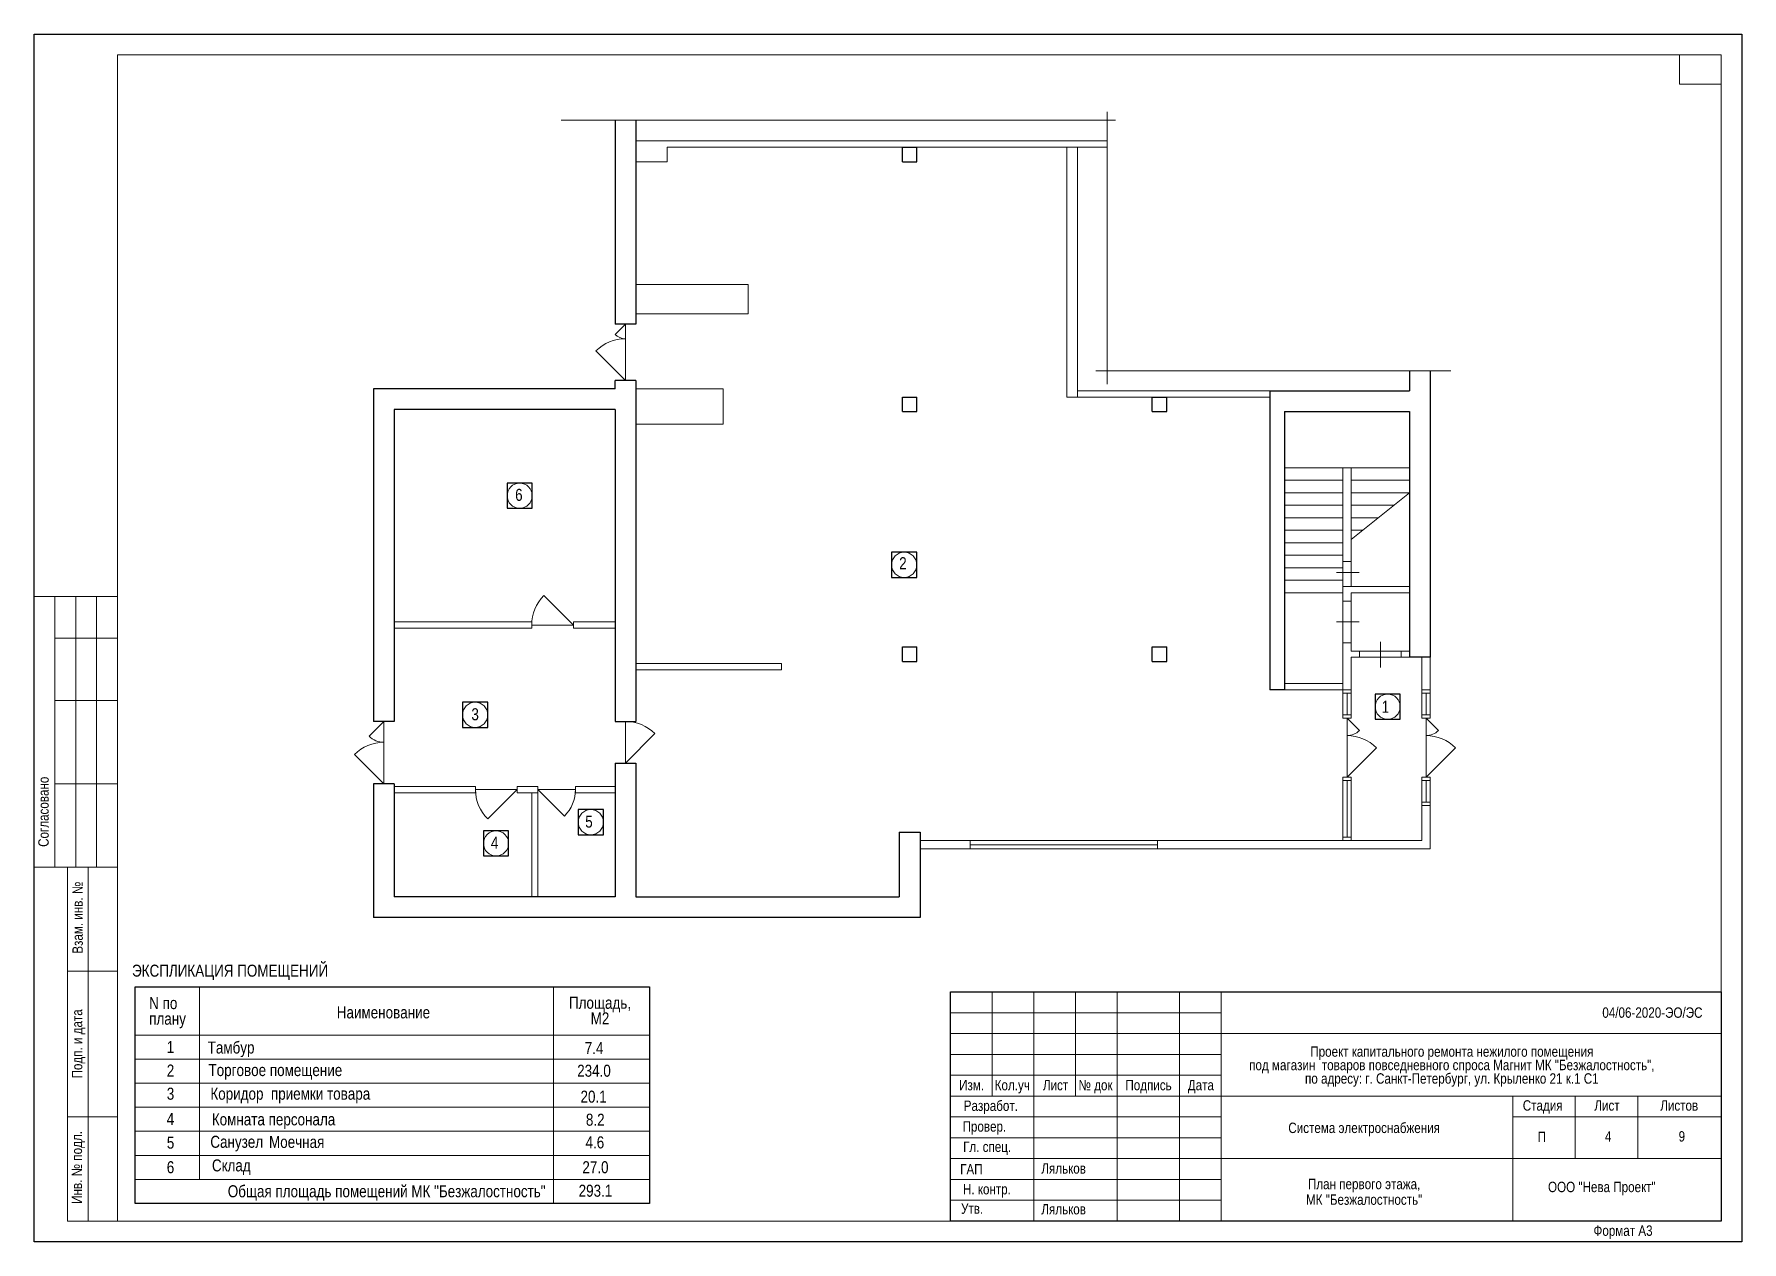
# Model space of a CAD drawing. Header units: metres. Extents: x -136 to 149, y -320 to -175.
# Drawn here: x -19.57 to 21.43, y -231.12 to -202.12 of the extents above; entities that cross this region are included whole.
import ezdxf
from ezdxf.enums import TextEntityAlignment as Align

# ---------------------------------------------------------------- set-up
doc = ezdxf.new("R2010")
doc.units = ezdxf.units.M
doc.header["$MEASUREMENT"] = 0
for name, color, linetype in [('YOLO_FRAME', 1, 'Continuous'), ('YOLO_STAMP', 1, 'Continuous'), ('YOLO_TABLE', 1, 'Continuous')]:
    doc.layers.add(name, color=color, linetype=linetype)
doc.styles.add('Style-Arial', font='arial.ttf')

msp = doc.modelspace()

# ---------------------------------------------------------------- texts
at = {"color": 7, "linetype": 'Continuous', "lineweight": 0, "style": 'Style-Arial', "width": 0.8}
for s, height, p in [('6', 0.28875, (-7.93058005, -213.04200098)), ('2', 0.28875, (1.28951862, -214.68401033)), ('3', 0.28875, (-8.98089232, -218.31164333)), ('1', 0.28875, (12.8736715, -218.13229033)), ('5', 0.28875, (-6.24804371, -220.88832754)), ('4', 0.28875, (-8.51415171, -221.39806979)), ('1', 0.28875, (-16.29470046, -226.30191525)), ('2', 0.28875, (-16.29470046, -226.86672144)), ('3', 0.28875, (-16.29470046, -227.42242675)), ('20.1', 0.28875, (-6.13696655, -227.49326311)), ('4', 0.28875, (-16.29522866, -228.02751904)), ('5', 0.28875, (-16.29382012, -228.59701767)), ('4.6', 0.28875, (-6.10651108, -228.59085288)), ('П', 0.25, (16.63079472, -228.48030386)), ('4', 0.25, (18.22280324, -228.46641218)), ('9', 0.25, (19.99072102, -228.46641218)), ('6', 0.28875, (-16.29470046, -229.18809854)), ('27.0', 0.28875, (-6.0920821, -229.18820148)), ('293.1', 0.28875, (-6.0920821, -229.75201474))]:
    msp.add_text(s, height=height, dxfattribs=at).set_placement(p, align=Align.TOP_CENTER)
for s, p in [('Согласовано', (-19.34413483, -220.79676103)), ('Взам. инв. №', (-18.5258507, -223.3398227)), ('Подп. и дата', (-18.53873713, -226.3696164)), ('Инв. № подл.', (-18.54320175, -229.3375342))]:
    msp.add_text(s, height=0.25, rotation=90, dxfattribs=at).set_placement(p, align=Align.MIDDLE_CENTER)
at = {"color": 7, "lineweight": 13, "style": 'Style-Arial', "width": 0.8}
msp.add_text('ЭКСПЛИКАЦИЯ ПОМЕЩЕНИЙ ', height=0.28875, dxfattribs=at).set_placement((-14.81993584, -224.61234656), align=Align.MIDDLE_CENTER)
at = {"color": 7, "linetype": 'Continuous', "lineweight": 13, "style": 'Style-Arial', "width": 0.8}
msp.add_text('04/06-2020-ЭО/ЭС', height=0.25, dxfattribs=at).set_placement((19.2843447, -225.49408918), align=Align.TOP_CENTER)
at = {"color": 7, "linetype": 'Continuous', "lineweight": 0, "style": 'Style-Arial', "width": 0.8}
for s, p in [('Тамбур', (-15.40237616, -226.3132443)), ('Торговое помещение ', (-15.38280549, -226.85535873)), ('Санузел', (-15.33863811, -228.5772026))]:
    msp.add_text(s, height=0.28875, dxfattribs=at).set_placement(p, align=Align.TOP_LEFT)
at = {"color": 7, "linetype": 'Continuous', "lineweight": 13, "style": 'Style-Arial', "width": 0.8}
for s, height, p in [('7.4', 0.28875, (-6.34969213, -226.32845113)), ('234.0', 0.28875, (-6.53119211, -226.87028274)), ('8.2', 0.28875, (-6.32155562, -228.04736291)), ('Общая площадь помещений МК "Безжалостность"', 0.28875, (-14.91972033, -229.76495368)), ('ООО "Нева Проект"', 0.25, (16.7781754, -229.68081817))]:
    msp.add_text(s, height=height, dxfattribs=at).set_placement(p, align=Align.TOP_LEFT)
at = {"color": 7, "linetype": 'Continuous', "lineweight": 0, "style": 'Style-Arial', "width": 0.8}
for s, p in [('Изм.', (2.9385182, -227.3591729)), ('Кол.уч', (3.91583834, -227.3591729)), ('Лист', (4.95423602, -227.3591729)), ('№ док', (5.91313732, -227.3591729)), ('Подпись', (7.18713664, -227.3591729)), ('Дата', (8.44261376, -227.3591729)), ('Разработ.', (3.40041639, -227.85513521)), ('Стадия', (16.64991512, -227.8491729)), ('Лист', (18.19423602, -227.8491729)), ('Листов', (19.92772707, -227.8491729)), ('Провер.', (3.24577923, -228.35286628)), ('Гл. спец.', (3.3120523, -228.84009608)), ('ГАП', (2.93266387, -229.38159955)), ('Н. контр.', (3.3069514, -229.8591729)), ('Утв.', (2.95100362, -230.3259828)), ('Формат А3', (18.57883146, -230.85495375))]:
    msp.add_text(s, height=0.25, dxfattribs=at).set_placement(p, align=Align.MIDDLE_CENTER)
at = {"color": 7, "lineweight": 13, "style": 'Style-Arial', "width": 0.8}
for p in [(4.61365062, -229.23601982), (4.61365062, -230.21527631)]:
    msp.add_text('Ляльков', height=0.25, dxfattribs=at).set_placement(p, align=Align.TOP_LEFT)
at = {"color": 7, "linetype": 'Continuous', "lineweight": 13, "style": 'Style-Arial'}
for s, insert, char_height, attachment_point, line_spacing_factor in [('\\H1x;\\W0.8;N по \\Pплану', (-16.80687613, -225.62237075), 0.28875, 4, 0.776524), ('\\H1x;\\W0.8;Наименование', (-12.30266264, -225.61562968), 0.28875, 4, 0.6), ('\\H1x;\\W0.8;Проект капитального ремонта нежилого помещения \\Pпод магазин  товаров повседневного спроса Магнит МК "Безжалостность",\\Pпо адресу: г. Санкт-Петербург, ул. Крыленко 21 к.1 С1', (14.46859729, -226.42896699), 0.25, 2, 0.776524)]:
    msp.add_mtext(s, dxfattribs=dict(at, insert=insert, char_height=char_height, attachment_point=attachment_point, line_spacing_factor=line_spacing_factor))
at = {"color": 7, "linetype": 'Continuous', "lineweight": 0, "style": 'Style-Arial'}
for s, insert, char_height, attachment_point, line_spacing_factor in [('\\H1x;\\W0.8;Площадь,\\PМ2', (-5.98313819, -225.23940606), 0.28875, 2, 0.776524), ('\\H1x;\\W0.8;Коридор  приемки товара', (-13.41819605, -227.42238743), 0.28875, 2, 0.6), ('\\H1x;\\W0.8;Комната персонала ', (-15.30279926, -228.03890343), 0.28875, 1, 0.6), ('{\\W0.8;Система электроснабжения}', (12.36298758, -228.42409425), 0.25, 5, 0.9), ('\\H1.000000x;\\W0.800000;Моечная ', (-13.92950551, -228.58059996), 0.28875, 1, 0.60241), ('\\H1.000000x;\\W0.800000;Склад ', (-15.29979166, -229.14375144), 0.28875, 1, 0.60241), ('\\H1x;\\W0.8;План первого этажа,\\PМК "Безжалостность"', (12.36298758, -229.92409425), 0.25, 5, 0.9)]:
    msp.add_mtext(s, dxfattribs=dict(at, insert=insert, char_height=char_height, attachment_point=attachment_point, line_spacing_factor=line_spacing_factor))

# ---------------------------------------------------------------- linework, layer by layer
at = {"color": 7, "linetype": 'Continuous', "lineweight": 0}
for p, q in [((-19.56852963, -202.1241829), (21.43147037, -202.1241829)), ((-19.56852963, -231.1241829), (-19.56852963, -202.1241829)), ((21.43147037, -202.1241829), (21.43147037, -231.1241829)), ((6.19271287, -203.98661051), (6.19271287, -210.53002636)), ((6.39190748, -204.18770915), (-6.91639216, -204.18770915)), ((-5.37279889, -209.08812244), (-5.62028627, -209.33560981)), ((-5.37279889, -209.08812244), (-5.37279889, -210.43812244)), ((-6.07990567, -209.73101566), (-5.37279889, -210.43812244)), ((14.44362475, -210.20526558), (5.92052371, -210.20526558)), ((10.45220111, -212.53812244), (13.45220111, -212.53812244)), ((10.45220111, -212.83812244), (11.85220111, -212.83812244)), ((10.45220111, -213.13812244), (11.85220111, -213.13812244)), ((12.05220111, -212.83812244), (13.45220111, -212.83812244)), ((13.45220111, -213.13812244), (12.05220111, -214.25589336)), ((12.05220111, -213.13812244), (13.45220111, -213.13812244)), ((10.45220111, -213.43812244), (11.85220111, -213.43812244)), ((12.05220111, -213.43812244), (13.07645328, -213.43812244)), ((10.45220111, -213.73812244), (11.85220111, -213.73812244)), ((12.05220111, -213.73812244), (12.70070544, -213.73812244)), ((10.45220111, -214.03812244), (11.85220111, -214.03812244)), ((10.45220111, -214.33812244), (11.85220111, -214.33812244)), ((12.05220111, -214.03812244), (12.32495761, -214.03812244)), ((10.45220111, -214.63812244), (11.85220111, -214.63812244)), ((11.85220111, -214.78812244), (11.85220111, -215.38812244)), ((12.05220111, -214.78812244), (12.05220111, -215.38812244)), ((10.45220111, -214.93812244), (11.85220111, -214.93812244)), ((10.45220111, -215.23812244), (11.85220111, -215.23812244)), ((11.69971906, -215.05484075), (12.24346902, -215.05484075)), ((-6.62279889, -216.31312244), (-7.32990567, -215.60601566)), ((10.45220111, -215.53812244), (11.85220111, -215.53812244)), ((11.85220111, -216.73812244), (11.85220111, -215.73812244)), ((12.05220111, -215.73812244), (12.05220111, -216.73812244)), ((-7.62279889, -216.31312244), (-6.62279889, -216.31312244)), ((11.69971906, -216.23812244), (12.24346902, -216.23812244)), ((12.75220111, -216.71443413), (12.75220111, -217.32939035)), ((12.25220111, -216.93812244), (13.25220111, -216.93812244)), ((12.25220111, -217.08812244), (13.25220111, -217.08812244)), ((11.85220111, -217.94812244), (11.85220111, -218.46812244)), ((11.95220111, -217.94812244), (11.95220111, -218.46812244)), ((12.05220111, -217.94812244), (12.05220111, -218.46812244)), ((13.75220111, -217.94812244), (13.75220111, -218.46812244)), ((13.85220111, -217.94812244), (13.85220111, -218.46812244)), ((13.95220111, -217.94812244), (13.95220111, -218.46812244)), ((-11.17279889, -218.62812244), (-11.52635228, -218.98167583)), ((-11.17279889, -218.62812244), (-11.17279889, -220.12812244)), ((-5.37279889, -218.62812244), (-5.37279889, -219.62812244)), ((-5.37279889, -219.62812244), (-4.66569211, -218.92101566)), ((11.95220111, -218.54812244), (11.95220111, -219.96812244)), ((11.95220111, -218.54812244), (12.24918595, -218.84510729)), ((13.85220111, -218.54812244), (13.85220111, -219.96812244)), ((13.85220111, -218.54812244), (14.14918595, -218.84510729)), ((12.65930789, -219.26101566), (11.95220111, -219.96812244)), ((14.55930789, -219.26101566), (13.85220111, -219.96812244)), ((-11.87990567, -219.42101566), (-11.17279889, -220.12812244)), ((11.85220111, -220.04812244), (11.85220111, -221.48812244)), ((11.95220111, -220.04812244), (11.95220111, -221.40812244)), ((12.05220111, -220.04812244), (12.05220111, -221.48812244)), ((13.75220111, -220.04812244), (13.75220111, -220.56812244)), ((13.85220111, -220.56812244), (13.85220111, -220.04812244)), ((13.95220111, -220.56812244), (13.95220111, -220.04812244)), ((-7.97279889, -220.26312244), (-8.97279889, -220.26312244)), ((-7.97279889, -220.26312244), (-8.67990567, -220.97022922)), ((-6.57279889, -220.26312244), (-7.47279889, -220.26312244)), ((-7.47279889, -220.26312244), (-6.83640279, -220.89951854)), ((7.40220111, -221.48812244), (2.90220111, -221.48812244)), ((2.90220111, -221.58812244), (7.40220111, -221.58812244)), ((7.40220111, -221.68812244), (2.90220111, -221.68812244)), ((2.43147037, -225.6241829), (8.93147037, -225.6241829)), ((2.43147037, -226.1241829), (8.93147037, -226.1241829)), ((2.43147037, -226.6241829), (8.93147037, -226.6241829)), ((-17.14639491, -226.73704818), (-4.79257705, -226.73704818)), ((-17.14639491, -227.31454818), (-4.79257705, -227.31454818)), ((-17.14639491, -227.89204818), (-4.79257705, -227.89204818)), ((2.43147037, -228.1241829), (8.93147037, -228.1241829)), ((-17.14639491, -228.46954818), (-4.79257705, -228.46954818)), ((2.43147037, -228.6241829), (8.93147037, -228.6241829)), ((-17.14639491, -229.04704818), (-4.79257705, -229.04704818)), ((2.43147037, -229.1241829), (8.93147037, -229.1241829)), ((-17.14639491, -229.62454818), (-4.79257705, -229.62454818)), ((2.43147037, -229.6241829), (8.93147037, -229.6241829)), ((2.43147037, -230.1241829), (8.93147037, -230.1241829)), ((21.43147037, -231.1241829), (-19.56852963, -231.1241829))]:
    msp.add_line(p, q, dxfattribs=at)
at = {"color": 7, "linetype": 'Continuous', "lineweight": 13}
for p, q in [((-17.56852963, -202.6241829), (20.93147037, -202.6241829)), ((-17.56852963, -202.6241829), (-17.56852963, -230.6241829)), ((19.93147037, -202.6241829), (19.93147037, -203.3241829)), ((20.93147037, -202.6241829), (20.93147037, -230.6241829)), ((19.93147037, -203.3241829), (20.93147037, -203.3241829)), ((-5.12279889, -204.68812244), (6.19271287, -204.68812244)), ((-4.37279889, -204.83812244), (6.19271287, -204.83812244)), ((-4.37279889, -204.83812244), (-4.37279889, -205.18812244)), ((5.22720111, -204.83812244), (5.22720111, -210.83812244)), ((5.47720111, -204.83812244), (5.47720111, -210.83812244)), ((-4.37279889, -205.18812244), (-5.12279889, -205.18812244)), ((-2.42279889, -208.13812244), (-5.12279889, -208.13812244)), ((-2.42279889, -208.13812244), (-2.42279889, -208.83812244)), ((-2.42279889, -208.83812244), (-5.12279889, -208.83812244)), ((-3.02279889, -210.63812244), (-5.12279889, -210.63812244)), ((-3.02279889, -210.63812244), (-3.02279889, -211.48812244)), ((10.10220111, -210.68812244), (5.47720111, -210.68812244)), ((10.10220111, -210.83812244), (5.22720111, -210.83812244)), ((-3.02279889, -211.48812244), (-5.12279889, -211.48812244)), ((11.85220111, -214.78812244), (11.85220111, -212.53812244)), ((12.05220111, -214.78812244), (12.05220111, -212.53812244)), ((11.85220111, -214.78812244), (12.05220111, -214.78812244)), ((-19.56852963, -215.6241829), (-17.56852963, -215.6241829)), ((-19.56852963, -215.6241829), (-19.56852963, -222.1241829)), ((-19.06852963, -215.6241829), (-19.06852963, -222.1241829)), ((-18.56852963, -215.6241829), (-18.56852963, -222.1241829)), ((-18.06852963, -215.6241829), (-18.06852963, -222.1241829)), ((11.85220111, -215.73812244), (11.85220111, -215.38812244)), ((11.85220111, -215.38812244), (13.45220111, -215.38812244)), ((12.05220111, -215.73812244), (12.05220111, -215.53812244)), ((12.05220111, -215.53812244), (13.45220111, -215.53812244)), ((11.85220111, -215.73812244), (12.05220111, -215.73812244)), ((-10.92279889, -216.23812244), (-7.62279889, -216.23812244)), ((-10.92279889, -216.38812244), (-7.62279889, -216.38812244)), ((-7.62279889, -216.23812244), (-7.62279889, -216.38812244)), ((-6.62279889, -216.23812244), (-6.62279889, -216.38812244)), ((-6.62279889, -216.23812244), (-5.62279889, -216.23812244)), ((-6.62279889, -216.38812244), (-5.62279889, -216.38812244)), ((-19.06852963, -216.6241829), (-17.56852963, -216.6241829)), ((11.85220111, -216.73812244), (12.05220111, -216.73812244)), ((12.05220111, -216.93812244), (12.05220111, -216.73812244)), ((-1.62279889, -217.23812244), (-5.12279889, -217.23812244)), ((-1.62279889, -217.23812244), (-1.62279889, -217.38812244)), ((12.05220111, -216.93812244), (12.25220111, -216.93812244)), ((12.05220111, -217.08812244), (12.25220111, -217.08812244)), ((12.25220111, -217.08812244), (12.25220111, -216.93812244)), ((13.25220111, -217.08812244), (13.25220111, -216.93812244)), ((13.25220111, -216.93812244), (13.45220111, -216.93812244)), ((13.25220111, -217.08812244), (13.45220111, -217.08812244)), ((-1.62279889, -217.38812244), (-5.12279889, -217.38812244)), ((10.45220111, -217.71812244), (11.85220111, -217.71812244)), ((10.45220111, -217.86812244), (12.05220111, -217.86812244)), ((-19.06852963, -218.1241829), (-17.56852963, -218.1241829)), ((-19.06852963, -220.1241829), (-17.56852963, -220.1241829)), ((-10.92279889, -220.18812244), (-8.97279889, -220.18812244)), ((-10.92279889, -220.33812244), (-8.97279889, -220.33812244)), ((-8.97279889, -220.18812244), (-8.97279889, -220.33812244)), ((-7.97279889, -220.18812244), (-7.97279889, -220.33812244)), ((-7.97279889, -220.18812244), (-7.47279889, -220.18812244)), ((-7.97279889, -220.33812244), (-7.47279889, -220.33812244)), ((-7.62279889, -220.33812244), (-7.62279889, -222.83812244)), ((-7.47279889, -220.18812244), (-7.47279889, -222.83812244)), ((-6.57279889, -220.18812244), (-6.57279889, -220.33812244)), ((-6.57279889, -220.18812244), (-5.62279889, -220.18812244)), ((-6.57279889, -220.33812244), (-5.62279889, -220.33812244)), ((13.75220111, -220.56812244), (13.75220111, -221.48812244)), ((13.95220111, -220.56812244), (13.95220111, -221.68812244)), ((1.70220111, -221.48812244), (2.90220111, -221.48812244)), ((1.70220111, -221.68812244), (2.90220111, -221.68812244)), ((2.90220111, -221.48812244), (2.90220111, -221.68812244)), ((7.40220111, -221.48812244), (7.40220111, -221.68812244)), ((7.40220111, -221.48812244), (13.75220111, -221.48812244)), ((7.40220111, -221.68812244), (13.95220111, -221.68812244)), ((-19.56852963, -222.1241829), (-17.56852963, -222.1241829)), ((-18.26852963, -230.6241829), (-18.26852963, -222.1241829)), ((-18.76852963, -224.6241829), (-17.56852963, -224.6241829)), ((-17.14639491, -225.00454818), (-4.79257705, -225.00454818)), ((-17.14639491, -225.00454818), (-17.14639491, -230.20204818)), ((-15.59969529, -225.00454818), (-15.59969529, -229.62454818)), ((-7.10257705, -225.00454818), (-7.10257705, -230.20204818)), ((-4.79257705, -225.00454818), (-4.79257705, -230.20204818)), ((2.43147037, -225.1241829), (20.93147037, -225.1241829)), ((2.43147037, -225.1241829), (2.43147037, -230.6241829)), ((3.43147037, -225.1241829), (3.43147037, -227.6241829)), ((4.43147037, -225.1241829), (4.43147037, -230.6241829)), ((5.43147037, -225.1241829), (5.43147037, -227.6241829)), ((6.43147037, -225.1241829), (6.43147037, -230.6241829)), ((7.93147037, -225.1241829), (7.93147037, -230.6241829)), ((8.93147037, -225.1241829), (8.93147037, -230.6241829)), ((-17.14639491, -226.15954818), (-4.79257705, -226.15954818)), ((8.93147037, -226.1241829), (20.93147037, -226.1241829)), ((2.43147037, -227.1241829), (8.93147037, -227.1241829)), ((2.43147037, -227.6241829), (20.93147037, -227.6241829)), ((-18.76852963, -228.1241829), (-17.56852963, -228.1241829)), ((15.93147037, -228.1241829), (20.93147037, -228.1241829)), ((8.93147037, -229.1241829), (20.93147037, -229.1241829)), ((-17.14639491, -230.20204818), (-4.79257705, -230.20204818)), ((-18.00746369, -230.6241829), (20.93147037, -230.6241829))]:
    msp.add_line(p, q, dxfattribs=at)
at = {"color": 7, "linetype": 'Continuous', "lineweight": 30}
for p, q in [((-5.62279889, -204.18770915), (-5.62279889, -209.08812244)), ((-5.12279889, -204.18770915), (-5.12279889, -209.08812244)), ((1.27720111, -204.83812244), (1.62720111, -204.83812244)), ((1.27720111, -205.18812244), (1.27720111, -204.83812244)), ((1.62720111, -205.18812244), (1.62720111, -204.83812244)), ((1.27720111, -205.18812244), (1.62720111, -205.18812244)), ((-5.12279889, -209.08812244), (-5.62279889, -209.08812244)), ((13.45220111, -210.20526558), (13.45220111, -210.68812244)), ((13.95220111, -210.20526558), (13.95220111, -217.08812244)), ((-5.62279889, -210.63812244), (-11.42279889, -210.63812244)), ((-11.42279889, -210.63812244), (-11.42279889, -218.62812244)), ((-5.12279889, -210.43812244), (-5.62279889, -210.43812244)), ((-5.62279889, -210.63812244), (-5.62279889, -210.43812244)), ((-5.12279889, -210.43812244), (-5.12279889, -218.62812244)), ((10.10220111, -210.68812244), (10.10220111, -217.86812244)), ((10.10220111, -210.68812244), (13.45220111, -210.68812244)), ((-10.92279889, -211.13812244), (-10.92279889, -218.62812244)), ((-5.62279889, -211.13812244), (-10.92279889, -211.13812244)), ((-5.62279889, -211.13812244), (-5.62279889, -218.62812244)), ((1.27720111, -210.83812244), (1.62720111, -210.83812244)), ((1.27720111, -211.18812244), (1.27720111, -210.83812244)), ((1.62720111, -211.18812244), (1.62720111, -210.83812244)), ((7.27720111, -210.83812244), (7.62720111, -210.83812244)), ((7.27720111, -211.18812244), (7.27720111, -210.83812244)), ((7.62720111, -211.18812244), (7.62720111, -210.83812244)), ((1.27720111, -211.18812244), (1.62720111, -211.18812244)), ((7.27720111, -211.18812244), (7.62720111, -211.18812244)), ((10.45220111, -211.18812244), (10.45220111, -217.86812244)), ((10.45220111, -211.18812244), (13.45220111, -211.18812244)), ((13.45220111, -211.18812244), (13.45220111, -217.08812244)), ((1.27720111, -216.83812244), (1.62720111, -216.83812244)), ((1.27720111, -217.18812244), (1.27720111, -216.83812244)), ((1.62720111, -217.18812244), (1.62720111, -216.83812244)), ((7.27720111, -216.83812244), (7.62720111, -216.83812244)), ((7.27720111, -217.18812244), (7.27720111, -216.83812244)), ((7.62720111, -217.18812244), (7.62720111, -216.83812244)), ((1.27720111, -217.18812244), (1.62720111, -217.18812244)), ((7.27720111, -217.18812244), (7.62720111, -217.18812244)), ((13.95220111, -217.08812244), (13.45220111, -217.08812244)), ((10.45220111, -217.86812244), (10.10220111, -217.86812244)), ((-10.92279889, -218.62812244), (-11.42279889, -218.62812244)), ((-5.62279889, -218.62812244), (-5.12279889, -218.62812244)), ((-5.62279889, -219.62812244), (-5.12279889, -219.62812244)), ((-5.62279889, -219.62812244), (-5.62279889, -222.83812244)), ((-5.12279889, -219.62812244), (-5.12279889, -222.83812244)), ((-10.92279889, -220.12812244), (-11.42279889, -220.12812244)), ((-11.42279889, -220.12812244), (-11.42279889, -223.33812244)), ((-10.92279889, -220.12812244), (-10.92279889, -222.83812244)), ((1.20220111, -221.28812244), (1.20220111, -222.83812244)), ((1.20220111, -221.28812244), (1.70220111, -221.28812244)), ((1.70220111, -221.28812244), (1.70220111, -223.33812244)), ((-5.62279889, -222.83812244), (-10.92279889, -222.83812244)), ((-5.12279889, -222.83812244), (1.20220111, -222.83812244)), ((1.70220111, -223.33812244), (-11.42279889, -223.33812244))]:
    msp.add_line(p, q, dxfattribs=at)
at = {"color": 7, "linetype": 'Continuous', "lineweight": 13, "flags": 128}
for points in [[(12.05220111, -217.08812244), (12.05220111, -217.94812244), (11.85220111, -217.94812244), (11.85220111, -216.73812244)], [(13.95220111, -217.08812244), (13.95220111, -217.94812244), (13.75220111, -217.94812244), (13.75220111, -217.08812244)], [(13.75220111, -217.86812244), (13.95220111, -217.86812244)], [(13.95220111, -220.56812244), (13.75220111, -220.56812244)], [(13.75220111, -220.64812244), (13.95220111, -220.64812244)], [(11.85220111, -221.48812244), (11.85220111, -221.40812244), (11.85220111, -221.40812244), (12.05220111, -221.40812244), (12.05220111, -221.48812244)], [(-17.56852963, -230.6241829), (-18.76852963, -230.6241829), (-18.76852963, -222.1241829)], [(15.93147037, -227.6241829), (15.93147037, -230.6241829)], [(17.43147037, -227.6241829), (17.43147037, -229.1241829)], [(18.93147037, -227.6241829), (18.93147037, -229.1241829)]]:
    msp.add_lwpolyline(points, dxfattribs=at)
for points in [[(11.85220111, -218.46812244), (12.05220111, -218.46812244), (12.05220111, -218.54812244), (11.85220111, -218.54812244), (11.85220111, -218.46812244)], [(13.75220111, -218.46812244), (13.95220111, -218.46812244), (13.95220111, -218.54812244), (13.75220111, -218.54812244), (13.75220111, -218.46812244)], [(11.85220111, -219.96812244), (12.05220111, -219.96812244), (12.05220111, -220.04812244), (11.85220111, -220.04812244), (11.85220111, -219.96812244)], [(13.75220111, -219.96812244), (13.95220111, -219.96812244), (13.95220111, -220.04812244), (13.75220111, -220.04812244), (13.75220111, -219.96812244)]]:
    msp.add_lwpolyline(points, close=True, dxfattribs=at)
at = {"color": 7, "linetype": 'Continuous', "lineweight": 13}
for centre in [(-7.91150839, -213.20756422), (1.32009296, -214.86760261), (12.92842729, -218.27432301), (-8.98147423, -218.4684067), (-6.20429167, -221.04576814), (-8.47816603, -221.55610473)]:
    msp.add_circle(centre, 0.30215027, dxfattribs=at)
at = {"color": 7, "linetype": 'Continuous', "lineweight": 0}
for centre, radius, start, end in [((-5.37279889, -210.43812244), 1, 90, 135), ((-5.37279889, -209.08812244), 0.35, 225, 270), ((-6.62279889, -216.31312244), 1, 135, 180), ((-5.37279889, -219.62812244), 1, 45, 90), ((11.95220111, -218.54812244), 0.42, 270, 315), ((13.85220111, -218.54812244), 0.42, 270, 315), ((-11.17279889, -220.12812244), 1, 90, 135), ((-11.17279889, -218.62812244), 0.5, 225, 270), ((11.95220111, -219.96812244), 1, 45, 90), ((13.85220111, -219.96812244), 1, 45, 90), ((-7.97279889, -220.26312244), 1, 180, 225), ((-7.47279889, -220.26312244), 0.9, 315, 0)]:
    msp.add_arc(centre, radius, start, end, dxfattribs=at)
at = {"layer": 'YOLO_FRAME'}
msp.add_lwpolyline([(-19.56852963, -202.1241829), (21.43147037, -202.1241829), (21.43147037, -231.1241829), (-19.56852963, -231.1241829)], close=True, dxfattribs=at)
at = {"layer": 'YOLO_STAMP'}
msp.add_lwpolyline([(2.43147037, -225.1241829), (20.93147037, -225.1241829), (20.93147037, -230.6241829), (2.43147037, -230.6241829)], close=True, dxfattribs=at)
at = {"layer": 'YOLO_TABLE'}
for points in [[(-8.21365866, -213.50971449), (-7.60935812, -213.50971449), (-7.60935812, -212.90541395), (-8.21365866, -212.90541395)], [(1.01794269, -215.16975288), (1.62224323, -215.16975288), (1.62224323, -214.56545234), (1.01794269, -214.56545234)], [(12.62627702, -218.57647328), (13.23057756, -218.57647328), (13.23057756, -217.97217274), (12.62627702, -217.97217274)], [(-9.2836245, -218.77055697), (-8.67932396, -218.77055697), (-8.67932396, -218.16625644), (-9.2836245, -218.16625644)], [(-6.50644194, -221.34791841), (-5.9021414, -221.34791841), (-5.9021414, -220.74361787), (-6.50644194, -220.74361787)], [(-8.7803163, -221.858255), (-8.17601576, -221.858255), (-8.17601576, -221.25395446), (-8.7803163, -221.25395446)], [(-17.14639491, -225.00454818), (-4.79257705, -225.00454818), (-4.79257705, -230.20204818), (-17.14639491, -230.20204818)]]:
    msp.add_lwpolyline(points, close=True, dxfattribs=at)

msp.set_redraw_order([(e.dxf.handle, doc.entitydb.next_handle()) for e in msp.query("TEXT MTEXT ATTDEF DIMENSION ARC_DIMENSION")])  # texts and dimensions are drawn at this point

doc.saveas('drawing.dxf')
